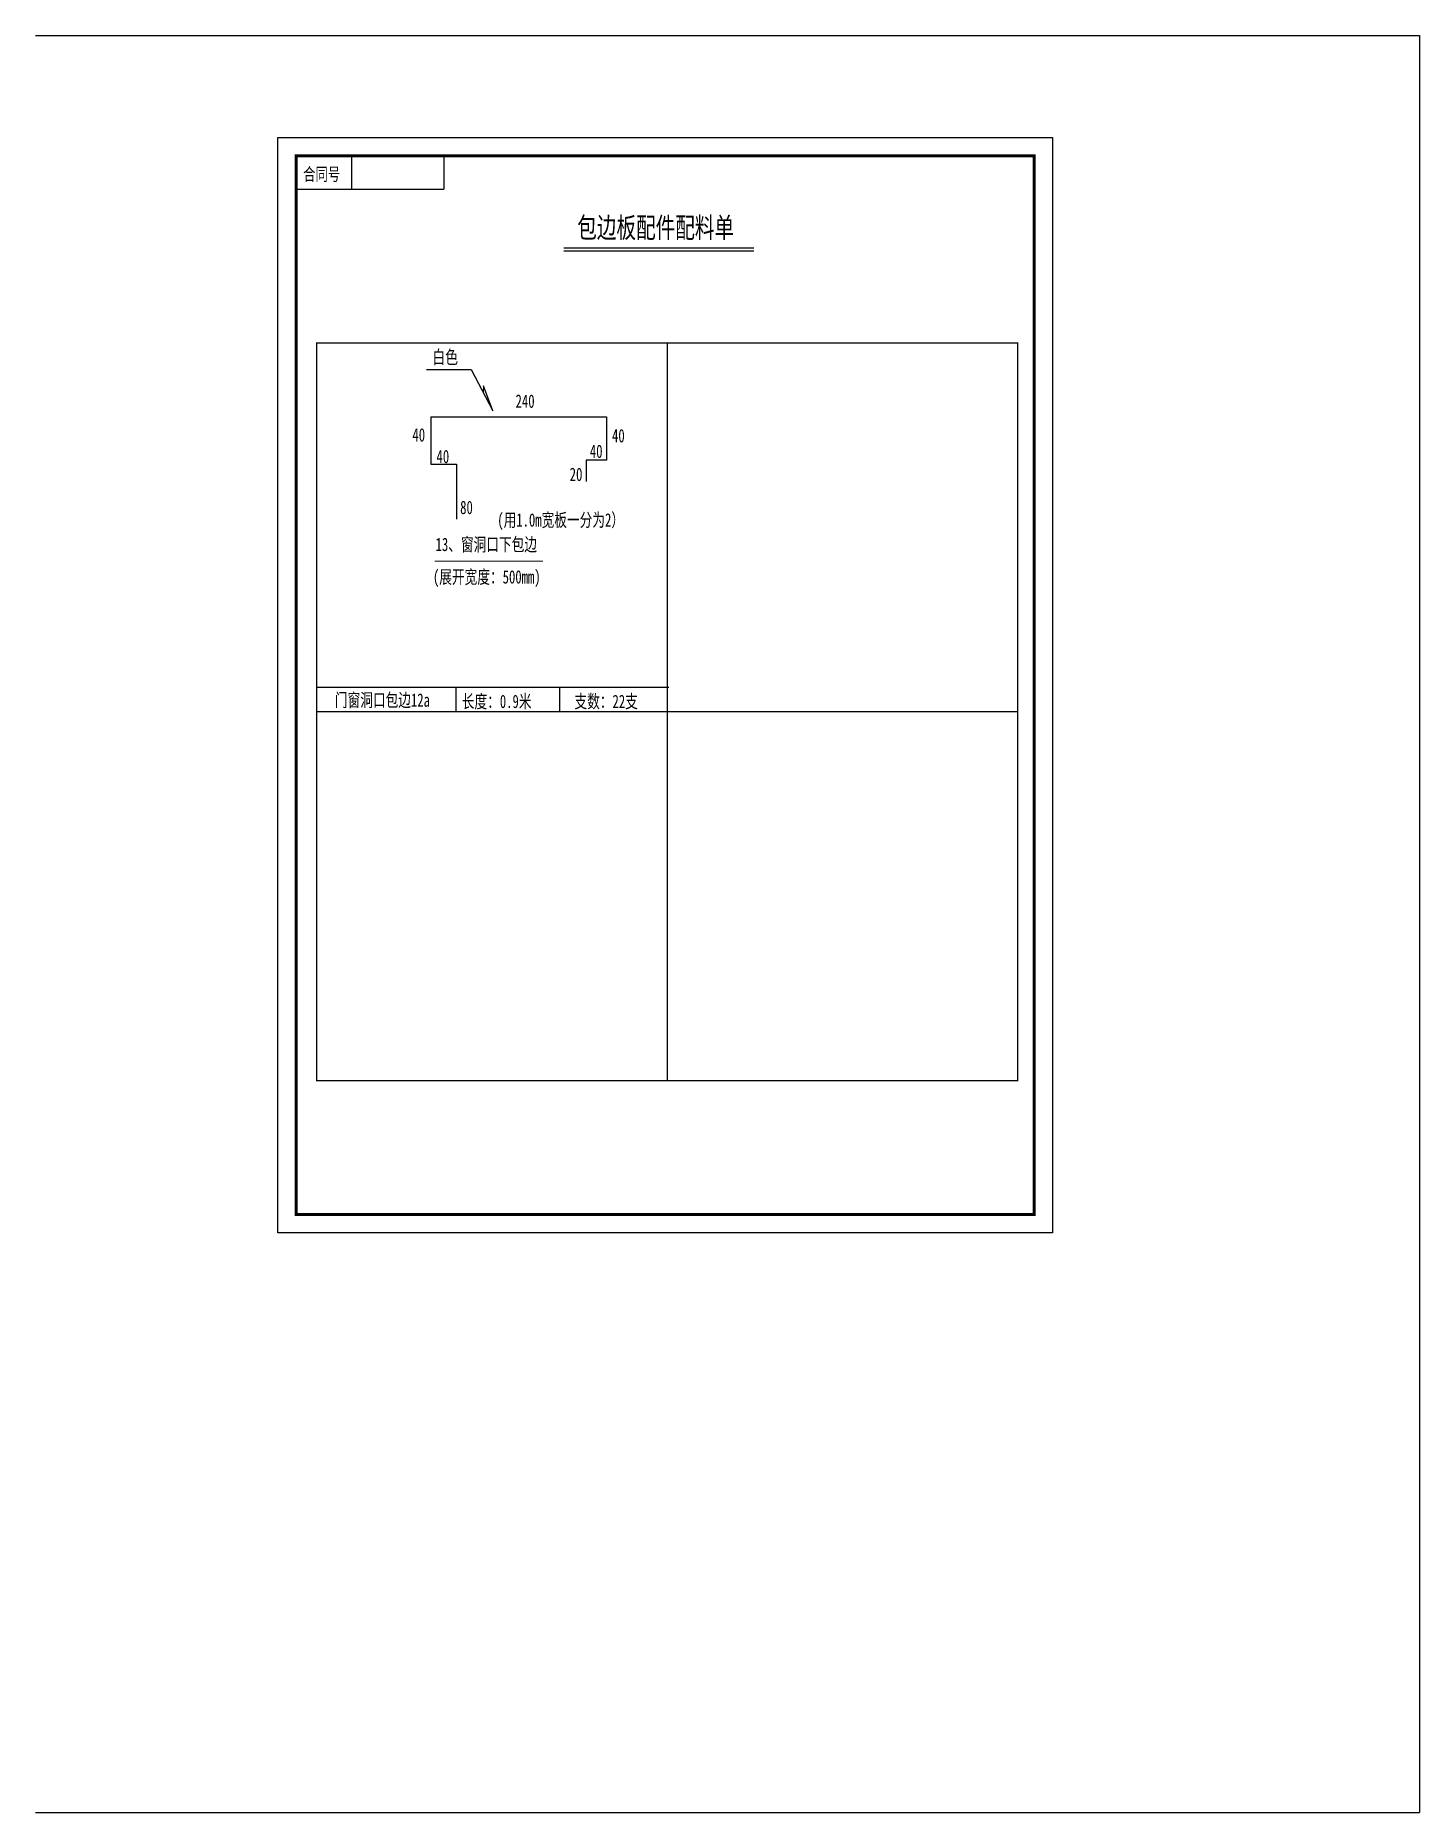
# Model space of a CAD drawing. Extents: x -472275 to 124489, y 67522 to 154054.
# Drawn here: x 57108 to 124489, y 67522 to 154054 of the extents above; entities that cross this region are included whole.
import ezdxf

# ---------------------------------------------------------------- set-up
doc = ezdxf.new("R2010")
doc.units = 0
doc.header["$LTSCALE"] = 1000
doc.header["$MEASUREMENT"] = 0
for name, color, linetype in [('AXIS_TEXT', 7, 'Continuous'), ('中粗线', 7, 'Continuous'), ('围护', 7, 'Continuous')]:
    doc.layers.add(name, color=color, linetype=linetype)
doc.layers.add('文本', color=3, linetype='Continuous', lineweight=0)
doc.styles.add('HDBZ3', font='', dxfattribs={"width": 0.7, "height": 2.5})
doc.styles.add('STYLE1', font='', dxfattribs={"width": 0.7, "height": 2.5})
doc.styles.get('HDBZ3').set_extended_font_data('FangSong_GB2312')
doc.styles.get('STYLE1').set_extended_font_data('SimSun')

msp = doc.modelspace()

# ---------------------------------------------------------------- texts
at = {"style": 'HDBZ3', "width": 0.7}
msp.add_text('合同号', height=628.55, dxfattribs=at).set_placement((70137.8, 146985.9))
at = {"layer": '文本', "color": 0, "style": 'STYLE1', "width": 0.7}
for s, height, rotation, p in [('包边板配件配料单', 1000, 359.997244, (83481.4, 144199.8)), ('白色', 650, 0.002756, (76434.9, 138070.5)), ('(用1.0m宽板一分为2）', 646.652, 359.997244, (79591.3, 130141.5)), ('13、窗洞口下包边', 646.65, 359.997244, (76586.8, 128949.1)), ('(展开宽度：500mm)', 646.652, 359.997244, (76457, 127368.7)), ('门窗洞口包边12a', 646.65, 359.997244, (71682.6, 121369.6)), ('长度：0.9米', 646.65, 359.997244, (77862.8, 121305.5)), ('支数：22支', 646.65, 359.997244, (83348.3, 121305.5))]:
    msp.add_text(s, height=height, rotation=rotation, dxfattribs=at).set_placement(p)
at = {"layer": '文本', "color": 6, "style": 'STYLE1', "width": 0.7}
for s, p in [('240', (80478.7, 135924.2)), ('40', (75456.4, 134282.1)), ('40', (84095.5, 133482.4)), ('40', (85174, 134241.3)), ('40', (76630.4, 133230)), ('20', (83114.2, 132360.7)), ('80', (77780.7, 130750.9))]:
    msp.add_text(s, height=650, rotation=359.997244, dxfattribs=at).set_placement(p)

# ---------------------------------------------------------------- linework, layer by layer
at = {"color": 2}
for p, q in [((57107.9, 154053.7), (124488.8, 154053.7)), ((124488.8, 154053.7), (124488.8, 67522.1)), ((76348.3, 135491.5), (76348.3, 133177)), ((76348.3, 135491.5), (84907.5, 135491.5)), ((84907.5, 135491.5), (84907.5, 133369.8)), ((84907.5, 133369.8), (83910, 133369.8)), ((83910, 133369.8), (83910, 132341.2)), ((76348.3, 133177), (77603.2, 133177)), ((77603.2, 133177), (77603.2, 132341.2)), ((77603.2, 133177), (77603.2, 130498.4)), ((57107.9, 67522.1), (124488.8, 67522.1))]:
    msp.add_line(p, q, dxfattribs=at)
for p, q in [((72498.4, 148197.1), (72498.4, 146580.5)), ((76989, 148197.1), (76989, 146580.5)), ((69804, 146580.5), (76989, 146580.5))]:
    msp.add_line(p, q)
msp.add_lwpolyline([(68905.8, 149095.2), (106627.2, 149095.2), (106627.2, 95746.5), (68905.8, 95746.5)], close=True, dxfattribs=at)
at = {"color": 1, "const_width": 143.7}
msp.add_lwpolyline([(69804, 148197.1), (69804, 96644.6), (105729.1, 96644.6), (105729.1, 148197.1), (69804, 148197.1)], dxfattribs=at)
at = {"color": 1}
msp.add_lwpolyline([(69804, 148197.1), (105729.1, 148197.1), (105729.1, 96644.6), (69804, 96644.6)], close=True, dxfattribs=at)
at = {"color": 0}
msp.add_lwpolyline([(76147.2, 137795.9), (78313.3, 137795.8), (79369.3, 135777.1), (78913.6, 136987.5), (78897.1, 136679.7)], dxfattribs=at)
at = {"const_width": 50}
msp.add_lwpolyline([(76546.9, 128452.4), (81815.3, 128452.4)], dxfattribs=at)
at = {"layer": 'AXIS_TEXT', "const_width": 63.5}
msp.add_lwpolyline([(70799.6, 139085.6), (70800.1, 103160.5), (104928.9, 103160.5), (104928.4, 139085.6)], close=True, dxfattribs=at)
for points in [[(87864, 139085.6), (87864.5, 103160.5)], [(70799.8, 121123.1), (104928.6, 121123.1)]]:
    msp.add_lwpolyline(points, dxfattribs=at)
at = {"layer": '中粗线'}
for p, q in [((82823.2, 143720.8), (92080.8, 143720.8)), ((82823.2, 143565.1), (92080.8, 143565.1))]:
    msp.add_line(p, q, dxfattribs=at)
at = {"layer": '围护', "color": 5, "ltscale": 2}
for p, q in [((70788.8, 122321.8), (87945.9, 122322.1)), ((77576.8, 122321.9), (77576.8, 121121.7)), ((82624.9, 122322), (82624.9, 121121.8))]:
    msp.add_line(p, q, dxfattribs=at)

msp.set_redraw_order([(e.dxf.handle, doc.entitydb.next_handle()) for e in msp.query("TEXT MTEXT ATTDEF DIMENSION ARC_DIMENSION")])  # texts and dimensions are drawn at this point

doc.saveas('drawing.dxf')
